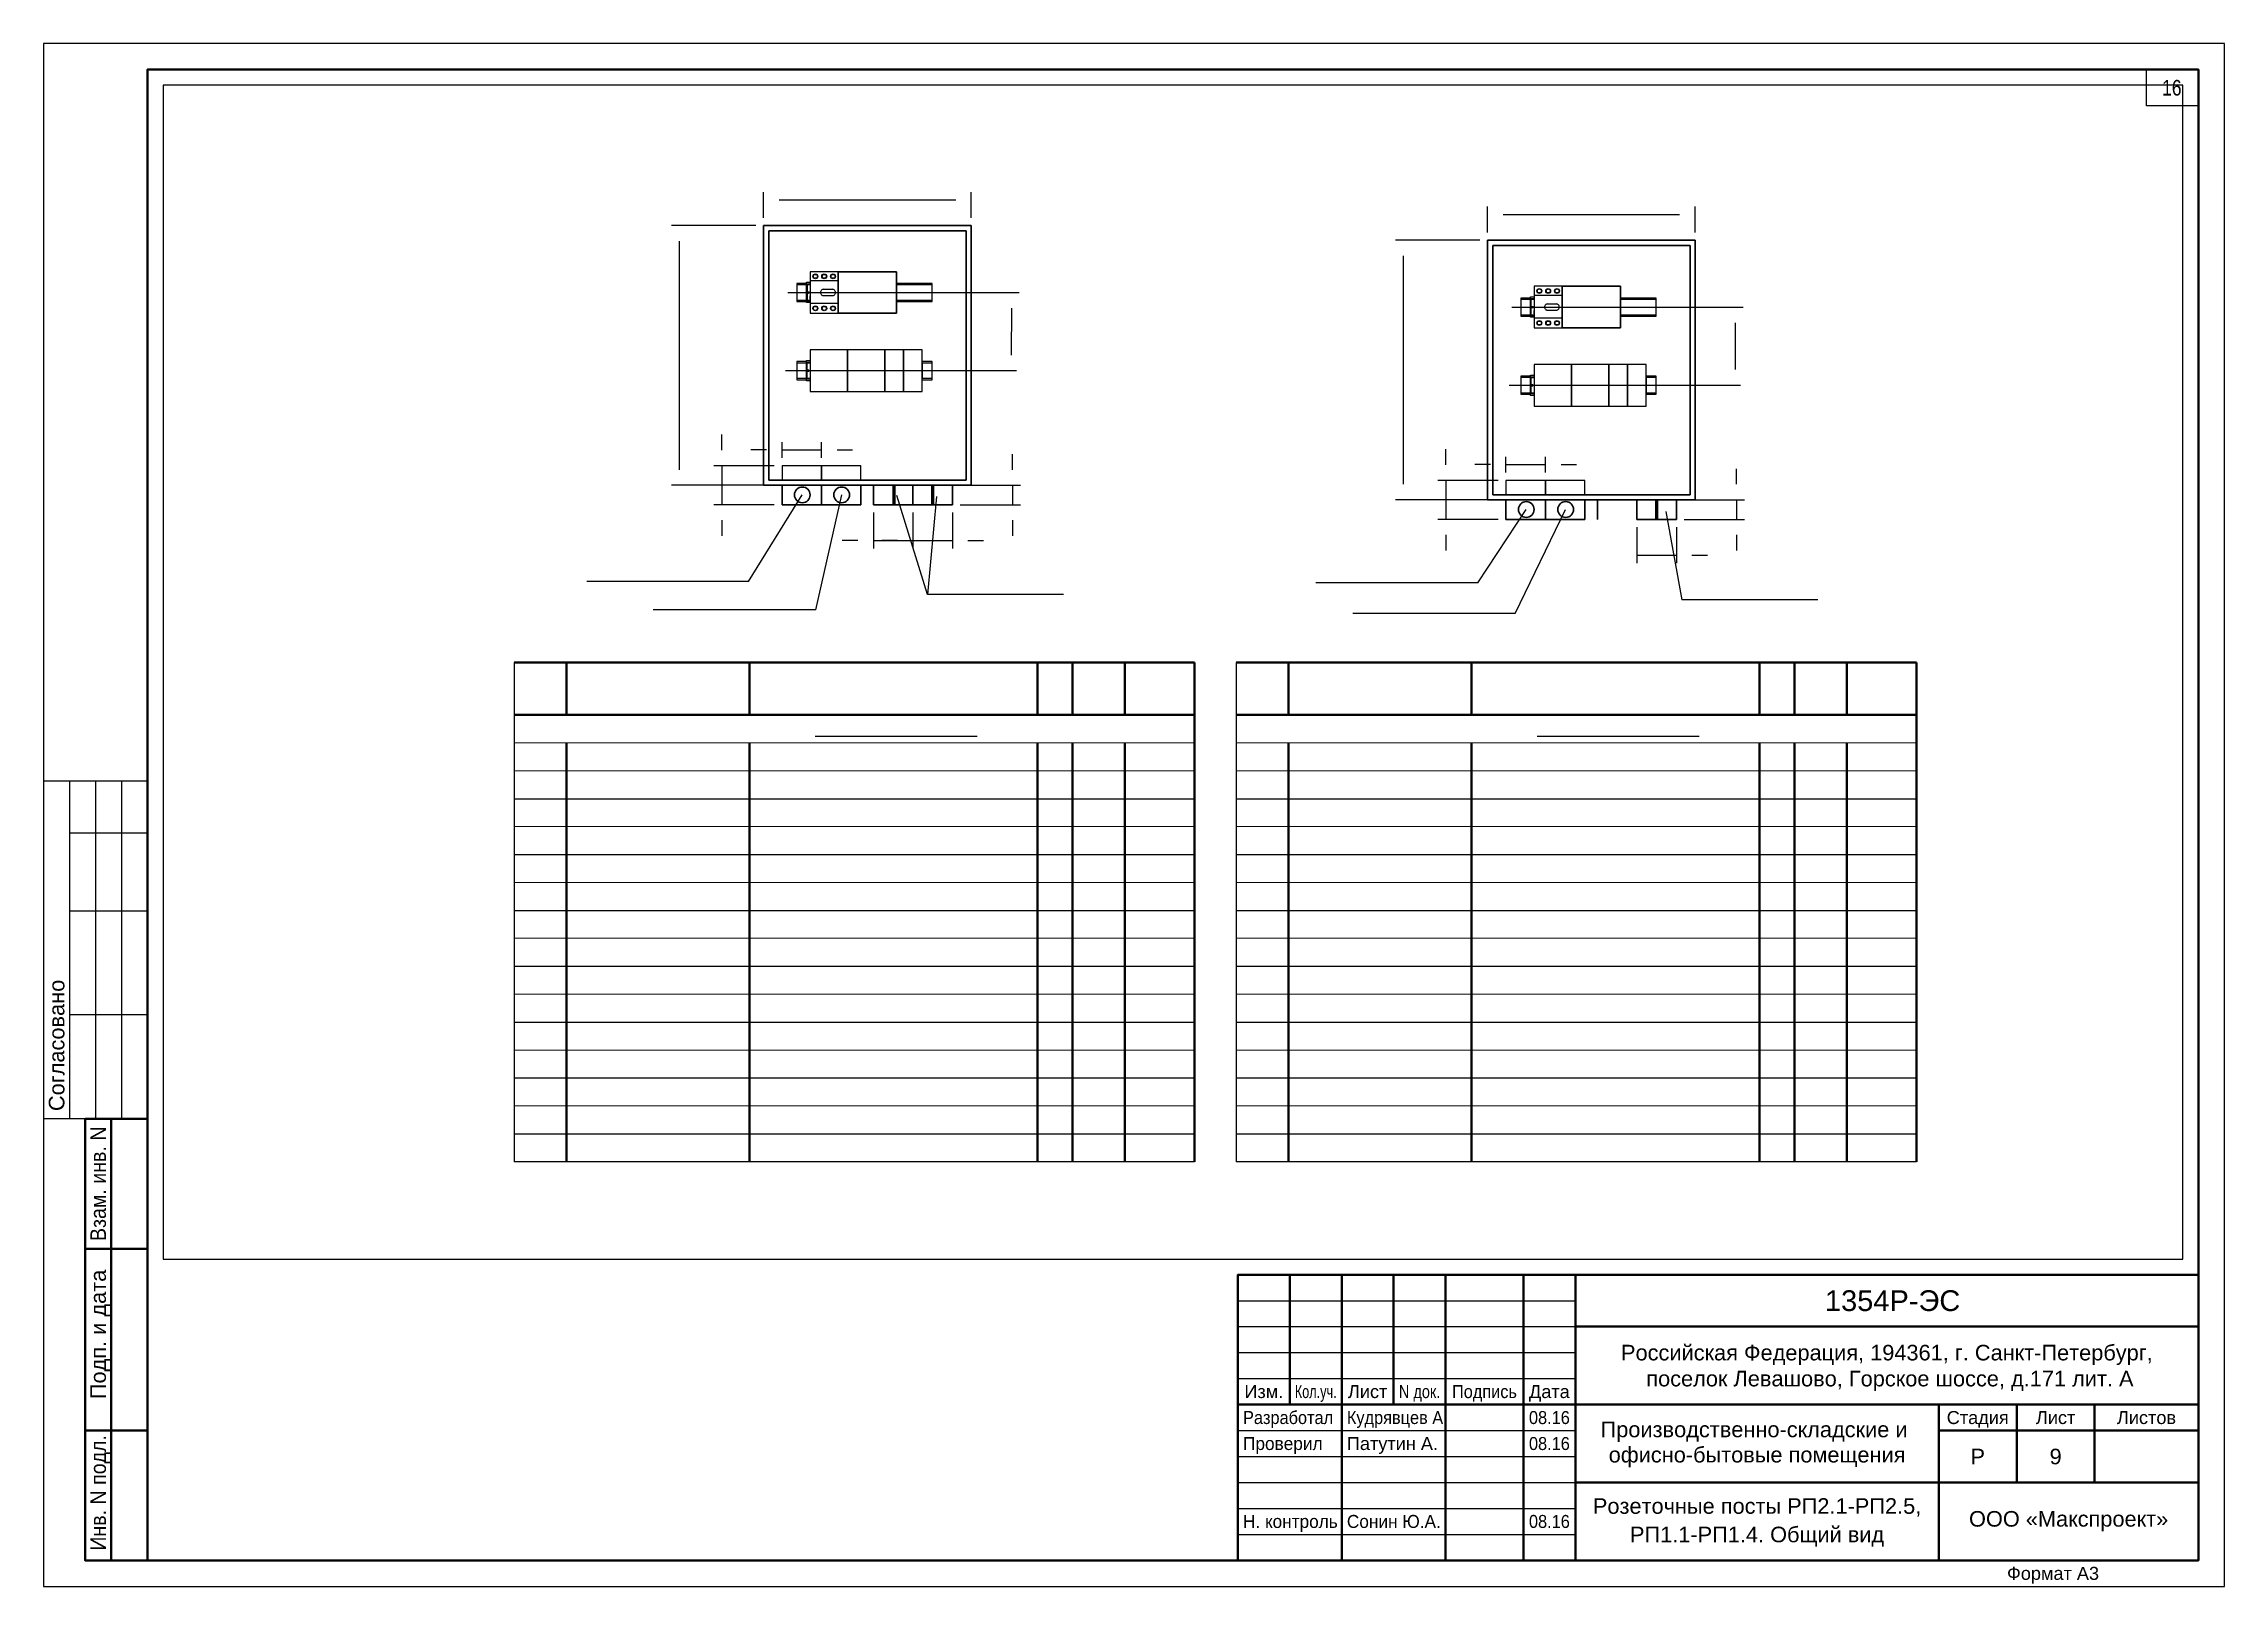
# Paper-space layout 'Стр16-РП1_РП2 сборки (2)' of a CAD drawing. Header units: millimetres. Extents: x 0 to 420, y 0 to 297.
# The model-space entities are those that its viewports show. They can reach past a viewport. Long polylines and large blocks are cut down to what shows.
import ezdxf
from ezdxf.enums import TextEntityAlignment as Align

# ---------------------------------------------------------------- set-up
doc = ezdxf.new("R2010")
doc.units = ezdxf.units.MM
doc.linetypes.add('CENTER', pattern=[2, 1.25, -0.25, 0.25, -0.25])
doc.layers.add('$TEXT', color=250, linetype='Continuous')
doc.layers.add('$ФОРМАТКА', color=7, linetype='Continuous')
doc.layers.add('$Видовой Экран', color=41, linetype='Continuous', plot=False)
doc.layers.add('TONK', color=7, linetype='Continuous', lineweight=30)
doc.layers.add('Таbлица текст', color=251, linetype='Continuous', lineweight=15)
doc.styles.add('Arial', font='arial.ttf', dxfattribs={"height": 3.5})
doc.styles.add('GOST 2.304', font='CS_Gost2304.shx', dxfattribs={"oblique": 15})
doc.styles.add('Анно2.0', font='arial.ttf', dxfattribs={"height": 2})
doc.styles.add('АРИАЛ', font='arial.ttf', dxfattribs={"width": 0.9, "height": 2.7})

psp = doc.layouts.new('Стр16-РП1_РП2 сборки (2)')

# ---------------------------------------------------------------- texts
at = {"layer": '$TEXT', "style": 'Arial', "width": 0.8}
psp.add_text('16', height=3, dxfattribs=at).set_placement((409.88, 288.51), align=Align.MIDDLE_CENTER)
at = {"layer": '$TEXT', "style": 'Arial'}
for s, p in [('Российская Федерация, 194361, г. Санкт-Петербург,', (355, 45)), (' поселок Левашово, Горское шоссе, д.171 лит. А', (355, 40)), ('Производственно-складские и ', (330, 30.21)), ('офисно-бытовые помещения', (330, 25.35))]:
    psp.add_text(s, height=3, dxfattribs=at).set_placement(p, align=Align.MIDDLE_CENTER)
at = {"layer": '$TEXT', "ltscale": 5, "style": 'Arial'}
for s, p in [('Розеточные посты РП2.1-РП2.5,', (330, 15.47)), ('РП1.1-РП1.4. Общий вид', (330, 9.99))]:
    psp.add_text(s, height=3, dxfattribs=at).set_placement(p, align=Align.MIDDLE_CENTER)
at = {"layer": '$ФОРМАТКА', "style": 'Arial'}
psp.add_text('Согласовано', height=3, rotation=90, dxfattribs=at).set_placement((2.5, 91.5), align=Align.MIDDLE_LEFT)
at = {"layer": '$ФОРМАТКА', "style": 'Arial', "width": 0.9}
for s, p in [('Взам. инв. N', (10.5, 77.5)), ('Инв. N подл.', (10.5, 18))]:
    psp.add_text(s, height=3, rotation=90, dxfattribs=at).set_placement(p, align=Align.MIDDLE_CENTER)
at = {"layer": '$ФОРМАТКА', "style": 'Arial'}
psp.add_text('Подп. и дата', height=3, rotation=90, dxfattribs=at).set_placement((10.5, 48.5), align=Align.MIDDLE_CENTER)
for s, height, p in [('1354Р-ЭС', 4, (356.1, 55)), ('Изм.', 2.5, (235, 37.5)), ('Лист', 2.5, (255, 37.5)), ('Дата', 2.5, (290, 37.5)), ('Стадия', 2.5, (372.5, 32.5)), ('Лист', 2.5, (387.5, 32.5)), ('Листов', 2.5, (405, 32.5)), ('Р', 3, (372.5, 25)), ('9', 3, (387.5, 25)), ('ООО «Макспроект»', 3, (390, 13)), ('Формат А3', 2.5, (387, 2.5))]:
    psp.add_text(s, height=height, dxfattribs=at).set_placement(p, align=Align.MIDDLE_CENTER)
for s, width, p in [('Кол.уч.', 0.7, (245, 37.5)), ('N док.', 0.8, (265, 37.5)), ('Подпись', 0.9, (277.5, 37.5)), ('08.16', 0.9, (290, 32.5)), ('08.16', 0.9, (290, 27.5)), ('08.16', 0.9, (290, 12.5))]:
    psp.add_text(s, height=2.5, dxfattribs=dict(at, width=width)).set_placement(p, align=Align.MIDDLE_CENTER)
at = {"layer": '$ФОРМАТКА', "ltscale": 5, "style": 'Arial'}
for s, width, p in [('Разработал', 0.9, (231, 32.5)), ('Кудрявцев А.', 0.9, (251, 32.5)), ('Проверил', 0.95, (231, 27.5)), ('Н. контроль', 0.95, (231, 12.5)), ('Сонин Ю.А.', 0.95, (251, 12.5))]:
    psp.add_text(s, height=2.5, dxfattribs=dict(at, width=width)).set_placement(p, align=Align.MIDDLE_LEFT)
psp.add_text('Патутин А.', height=2.5, dxfattribs=at).set_placement((251, 27.5), align=Align.MIDDLE_LEFT)

msp = doc.modelspace()

# ---------------------------------------------------------------- texts
at = {"color": 7, "lineweight": 25, "style": 'GOST 2.304', "oblique": 15}
for s, p in [('Разъем (ССИ-415) 16А', (363182.8, -310170.8)), ('Разъем (ССИ-415) 16А', (377227.6, -310197.1)), ('Разъем (ССИ-425) 32А', (364477, -310715.9)), ('Разъем (ССИ-425) 32А', (377950.5, -310789.2))]:
    msp.add_text(s, height=201.6, dxfattribs=at).set_placement(p, align=Align.RIGHT)
for s, p in [('Розетка  2п+E, 16А', (366860.5, -310450)), ('Розетка  2п+E, 16А', (381387.2, -310555.5)), ('cкрышкой', (366860.5, -310878.6)), ('cкрышкой', (381387.2, -310984.2)), ('РП тип 2', (366403.1, -311477.2)), ('РП тип 1', (379940.8, -311477.2))]:
    msp.add_text(s, height=201.6, dxfattribs=at).set_placement(p)
for s, p in [('Поз.', (359362.5, -312471.3)), ('Обозначение', (361882.5, -312471.3)), ('Наименование', (366082.5, -312471.3)), ('Кол.', (369274.5, -312437.7)), ('Масса', (370114.5, -312303.3)), ('Приме-', (371290.5, -312303.3)), ('Поз.', (373266.1, -312471.3)), ('Обозначение', (375786.1, -312471.3)), ('Наименование', (379986.1, -312471.3)), ('Кол.', (383178.1, -312437.7)), ('Масса', (384018.1, -312303.3)), ('Приме-', (385194.1, -312303.3)), ('ед,кг', (370114.5, -312639.3)), ('чание', (371290.5, -312639.3)), ('ед,кг', (384018.1, -312639.3)), ('чание', (385194.1, -312639.3))]:
    msp.add_text(s, height=201.6, dxfattribs=at).set_placement(p, align=Align.CENTER)
for s, p in [('%%uЩит внешних нагрузок (ЩВН):', (366226.3, -313143.3)), ('%%uЩит внешних нагрузок (ЩВН):', (380129.9, -313143.3)), ('ЩМП-2-0 74У2', (361578.6, -313680.9)), ('1', (369274.5, -313680.9)), ('7.4', (370114.5, -313680.9)), ('шт.', (371290.5, -313680.9)), ('ЩМП-2-0 74 У2', (375482.2, -313680.9)), ('1', (383178.1, -313680.9)), ('7.4', (384018.1, -313680.9)), ('шт.', (385194.1, -313680.9)), ('ABB OT40 E3', (361578.6, -314218.5)), ('1', (369274.5, -314218.5)), ('0.375', (370114.5, -314218.5)), ('ABB OT40 E3', (375482.2, -314218.5)), ('1', (383178.1, -314218.5)), ('0.375', (384018.1, -314218.5)), ('шт.', (371290.5, -314218.5)), ('шт.', (385194.1, -314218.5)), ('1', (369274.5, -315293.7)), ('0.125', (370114.5, -315293.7)), ('шт.', (371290.5, -315293.7)), ('ABB DS204 C-32/0.03', (375482.2, -315293.7)), ('1', (383178.1, -315293.7)), ('0.125', (384018.1, -315293.7)), ('шт.', (385194.1, -315293.7)), ('ABB DS204 C-16/0.03', (361578.6, -316368.9)), ('1', (369274.5, -316368.9)), ('0.225', (370114.5, -316368.9)), ('шт.', (371290.5, -316368.9)), ('ABB DS204 C-16/0.03', (375482.2, -316368.9)), ('1', (383178.1, -316368.9)), ('0.225', (384018.1, -316368.9)), ('шт.', (385194.1, -316368.9)), ('ABB DS202 C-16/0.03', (361578.6, -317444.1)), ('2', (369274.5, -317444.1)), ('0.225', (370114.5, -317444.1)), ('шт.', (371290.5, -317444.1)), ('ABB DS202 C-16/0.03', (375482.2, -317444.1)), ('1', (383178.1, -317444.1)), ('0.225', (384018.1, -317444.1)), ('шт.', (385194.1, -317444.1)), ('ABB ', (361578.6, -318519.3)), ('2', (369274.5, -318519.3)), ('0.190', (370114.5, -318519.3)), ('шт.', (371290.5, -318519.3)), ('ABB ', (375482.2, -318519.3)), ('1', (383178.1, -318519.3)), ('0.190', (384018.1, -318519.3)), ('шт.', (385194.1, -318519.3)), ('CCИ-415', (361578.6, -319594.5)), ('1', (369274.5, -319594.5)), ('0.340', (370114.5, -319594.5)), ('шт.', (371290.5, -319594.5)), ('CCИ-415', (375482.2, -319594.5)), ('1', (383178.1, -319594.5)), ('0.340', (384018.1, -319594.5)), ('шт.', (385194.1, -319594.5)), ('CCИ-425', (361578.6, -320669.7)), ('1', (369274.5, -320669.7)), ('1.050', (370114.5, -320669.7)), ('шт.', (371290.5, -320669.7)), ('CCИ-425', (375482.2, -320669.7)), ('1', (383178.1, -320669.7)), ('1.050', (384018.1, -320669.7)), ('шт.', (385194.1, -320669.7))]:
    msp.add_text(s, height=201.6, dxfattribs=at).set_placement(p, align=Align.MIDDLE_CENTER)
for s, p in [('Щит навесной IP 54 (500х400х220)', (363661, -313680.9)), ('Щит навесной IP 54 (500х400х220)', (377564.6, -313680.9)), ('Рубильник, 40А,', (363661, -314218.5)), ('Рубильник, 40А,', (377564.6, -314218.5)), ('3полюсный', (363661, -314756.1)), ('3полюсный', (377564.6, -314756.1)), ('Выключатель диференциального тока,', (363661, -315293.7)), ('Выключатель диференциального тока,', (377564.6, -315293.7)), ('Iн=32А, Iд=30мА, 4п, тип А', (363661, -315831.3)), ('Iн=32А, Iд=30мА, 4п, тип А', (377564.6, -315831.3)), ('Выключатель диференциального тока,', (363661, -316368.9)), ('Выключатель диференциального тока,', (377564.6, -316368.9)), ('Iн=16А, Iд=30мА, 4п, тип А', (363661, -316906.5)), ('Iн=16А, Iд=30мА, 4п, тип А', (377564.6, -316906.5)), ('Выключатель диференциального тока,', (363661, -317444.1)), ('Выключатель диференциального тока,', (377564.6, -317444.1)), ('Iн=16А, Iд=30мА, 2п, тип А', (363661, -317981.7)), ('Iн=16А, Iд=30мА, 2п, тип А', (377564.6, -317981.7)), ('Розетка с заземлением ', (363661, -318519.3)), ('Розетка с заземлением ', (377564.6, -318519.3)), ('со шторками IP44 Белый', (363661, -319056.9)), ('со шторками IP44 Белый', (377564.6, -319056.9)), ('Разъем силовой трехфазный, красный,', (363661, -319594.5)), ('Разъем силовой трехфазный, красный,', (377564.6, -319594.5)), ('3P+N+РE, IP44, 16А', (363661, -320132.1)), ('3P+N+РE, IP44, 16А', (377564.6, -320132.1)), ('Разъем силовой трехфазный, красный,', (363661, -320669.7)), ('Разъем силовой трехфазный, красный,', (377564.6, -320669.7)), ('3P+N+РE, IP44, 32А', (363661, -321207.3)), ('3P+N+РE, IP44, 32А', (377564.6, -321207.3))]:
    msp.add_text(s, height=201.6, dxfattribs=at).set_placement(p, align=Align.MIDDLE_LEFT)
at = {"color": 7, "lineweight": 25, "style": 'АРИАЛ', "width": 0.9}
msp.add_text('ABB DS204 C-32/0.03', height=2.7, dxfattribs=at).set_placement((361578.6, -315293.7), align=Align.MIDDLE_CENTER)
at = {"color": 7, "lineweight": 25, "char_height": 201.6, "attachment_point": 5, "style": 'GOST 2.304'}
for s, insert in [('400', (365660.8, -302708.6)), ('400', (379603.7, -302989.9)), ('76', (364395.6, -307523.2)), ('76', (378338.5, -307804.5)), ('75', (362557.1, -309320.1)), ('76', (366156.8, -309269.8)), ('76', (367784.5, -309301.6)), ('75', (376500, -309601.4)), ('76', (381695.9, -309586.7))]:
    msp.add_mtext(s, dxfattribs=dict(at, insert=insert))
at = {"color": 7, "lineweight": 25, "char_height": 201.6, "attachment_point": 5, "rotation": 90, "style": 'GOST 2.304'}
for s, insert in [('150', (368254, -305495.1)), ('500', (361859, -305953.3)), ('150', (382197, -305776.4)), ('500', (375801.9, -306234.6)), ('38', (368223.9, -307989.2)), ('38', (382166.8, -308270.5))]:
    msp.add_mtext(s, dxfattribs=dict(at, insert=insert))
at = {"color": 7, "lineweight": 25, "style": 'GOST 2.304', "oblique": 15}
for p in [(365185.3, -311477.2), (378723, -311477.2)]:
    msp.add_attdef('СПЕЦИФИКАЦИЯ', text='СПЕЦИФИКАЦИЯ РП тип 2', height=201.6, dxfattribs=at).set_placement(p, align=Align.CENTER)
at = {"layer": 'TONK', "color": 7, "lineweight": 20, "style": 'Анно2.0'}
for s, p in [('Внешний вид щита РП2.1-2.5 (дверь не показана)', (365077.6, -301655.6)), ('РП тип 2', (365077.6, -302323.2)), ('РП тип 1', (378986.8, -302504.7))]:
    msp.add_text(s, height=300, dxfattribs=at).set_placement(p, align=Align.CENTER)
msp.add_text('Внешний вид щита РП1.1-1.4 (дверь не показана)', height=300, dxfattribs=at).set_placement((374198.5, -301837.1))

# ---------------------------------------------------------------- linework, layer by layer
at = {"layer": '$TEXT', "color": 7}
for points in [[(358858.5, -311866.5), (358858.5, -321476.1)], [(372762.1, -311866.5), (372762.1, -321476.1)], [(371962.5, -321476.1), (358858.5, -321476.1)], [(385866.1, -321476.1), (372762.1, -321476.1)]]:
    msp.add_lwpolyline(points, dxfattribs=at)
at = {"color": 7, "ltscale": 2}
for p, q in [((363660.8, -303303.3), (363660.8, -302808.6)), ((367660.8, -303303.3), (367660.8, -302808.6)), ((363960.8, -302958.6), (367360.8, -302958.6)), ((377603.7, -303584.6), (377603.7, -303089.9)), ((377903.7, -303239.9), (381303.7, -303239.9)), ((381603.7, -303584.6), (381603.7, -303089.9)), ((363510.8, -303453.3), (361887.2, -303453.3)), ((362037.2, -303753.3), (362037.2, -308153.3)), ((377453.7, -303734.6), (375830.1, -303734.6)), ((375980.1, -304034.6), (375980.1, -308434.6)), ((365098.8, -304342), (364558.8, -304342)), ((364558.8, -304342), (364558.8, -305142)), ((365098.8, -305142), (365098.8, -304342)), ((364490.4, -304567), (364301.4, -304567)), ((364301.4, -304567), (364301.4, -304917)), ((364490.4, -304595.8), (364301.4, -304595.8)), ((364301.4, -304595.8), (364301.4, -304888.2)), ((364301.4, -304888.2), (364490.4, -304888.2)), ((364301.4, -304917), (364490.4, -304917)), ((364490.4, -304937.8), (364490.4, -304546.3)), ((364490.4, -304546.3), (364558.8, -304546.3)), ((364490.4, -304577.3), (364558.8, -304577.3)), ((364490.4, -304596.9), (364490.4, -304577.3)), ((364558.8, -304587.1), (364490.4, -304587.1)), ((364490.4, -304888.2), (364490.4, -304595.8)), ((364503.8, -304596.9), (364490.4, -304596.9)), ((364490.4, -304596.9), (364490.4, -304889.3)), ((364558.8, -304596.9), (364490.4, -304596.9)), ((364490.4, -304889.3), (364503.8, -304889.3)), ((364490.4, -304889.3), (364558.8, -304889.3)), ((364490.4, -304908.9), (364490.4, -304889.3)), ((364558.8, -304899.1), (364490.4, -304899.1)), ((364558.8, -304908.9), (364490.4, -304908.9)), ((364497.1, -304889.3), (364497.1, -304596.9)), ((364503.8, -304889.3), (364503.8, -304596.9)), ((364520.3, -304757.5), (364524.6, -304726.9)), ((364525.1, -304758.7), (364529.4, -304728)), ((364558.8, -304512.4), (365098.8, -304512.4)), ((364558.8, -304556), (364558.8, -304538.6)), ((364558.8, -304546.3), (364558.8, -304937.8)), ((364558.8, -304577.3), (364558.8, -304596.9)), ((364558.8, -304869.1), (364558.8, -304808.8)), ((364558.8, -304849.1), (364558.8, -304815.5)), ((364558.8, -304889.3), (364558.8, -304908.9)), ((365098.8, -304808.8), (365098.8, -304869.1)), ((366905.4, -304567), (366222.6, -304567)), ((366905.4, -304595.8), (366222.6, -304595.8)), ((366222.6, -304888.2), (366905.4, -304888.2)), ((366222.6, -304917), (366905.4, -304917)), ((366905.4, -304917), (366905.4, -304567)), ((366905.4, -304888.2), (366905.4, -304595.8)), ((378433.3, -304848.3), (378244.4, -304848.3)), ((378244.4, -304848.3), (378244.4, -305198.3)), ((378433.3, -304877.1), (378244.4, -304877.1)), ((378244.4, -304877.1), (378244.4, -305169.5)), ((378433.3, -305219.1), (378433.3, -304827.6)), ((378433.3, -304827.6), (378501.7, -304827.6)), ((378433.3, -304858.6), (378501.7, -304858.6)), ((378433.3, -304878.2), (378433.3, -304858.6)), ((378501.7, -304868.4), (378433.3, -304868.4)), ((378433.3, -305169.5), (378433.3, -304877.1)), ((378446.7, -304878.2), (378433.3, -304878.2)), ((378433.3, -304878.2), (378433.3, -305170.6)), ((378501.7, -304878.2), (378433.3, -304878.2)), ((378440, -305170.6), (378440, -304878.2)), ((378446.7, -305170.6), (378446.7, -304878.2)), ((379041.7, -304623.3), (378501.7, -304623.3)), ((378501.7, -304623.3), (378501.7, -305423.3)), ((378501.7, -304793.7), (379041.7, -304793.7)), ((378501.7, -304837.3), (378501.7, -304819.9)), ((378501.7, -304827.6), (378501.7, -305219.1)), ((378501.7, -304858.6), (378501.7, -304878.2)), ((379041.7, -305423.3), (379041.7, -304623.3)), ((380848.3, -304848.3), (380165.5, -304848.3)), ((380848.3, -304877.1), (380165.5, -304877.1)), ((380848.3, -305198.3), (380848.3, -304848.3)), ((380848.3, -305169.5), (380848.3, -304877.1)), ((364558.8, -304937.8), (364490.4, -304937.8)), ((364558.8, -304950.4), (365098.8, -304950.4)), ((364558.8, -305142), (365098.8, -305142)), ((368432.6, -305042), (368431.7, -305946.5)), ((378244.4, -305169.5), (378433.3, -305169.5)), ((378244.4, -305198.3), (378433.3, -305198.3)), ((378433.3, -305170.6), (378446.7, -305170.6)), ((378433.3, -305170.6), (378501.7, -305170.6)), ((378433.3, -305190.2), (378433.3, -305170.6)), ((378501.7, -305180.4), (378433.3, -305180.4)), ((378501.7, -305190.2), (378433.3, -305190.2)), ((378501.7, -305219.1), (378433.3, -305219.1)), ((378463.2, -305038.8), (378467.5, -305008.2)), ((378468, -305040), (378472.4, -305009.3)), ((378501.7, -305150.4), (378501.7, -305090.1)), ((378501.7, -305130.4), (378501.7, -305096.8)), ((378501.7, -305170.6), (378501.7, -305190.2)), ((378501.7, -305231.7), (379041.7, -305231.7)), ((379041.7, -305090.1), (379041.7, -305150.4)), ((380165.5, -305169.5), (380848.3, -305169.5)), ((380165.5, -305198.3), (380848.3, -305198.3)), ((382375.5, -305323.3), (382374.6, -306227.8)), ((378501.7, -305423.3), (379041.7, -305423.3)), ((364488, -306071.5), (364299, -306071.5)), ((364299, -306071.5), (364299, -306421.5)), ((364488, -306100.3), (364299, -306100.3)), ((364299, -306100.3), (364299, -306392.6)), ((364488, -306442.2), (364488, -306050.7)), ((364488, -306050.7), (364556.4, -306050.7)), ((364488, -306081.7), (364556.4, -306081.7)), ((364488, -306101.3), (364488, -306081.7)), ((364556.4, -306091.5), (364488, -306091.5)), ((364488, -306392.6), (364488, -306100.3)), ((364501.4, -306101.3), (364488, -306101.3)), ((364488, -306101.3), (364488, -306393.7)), ((364556.4, -306101.3), (364488, -306101.3)), ((364494.7, -306393.7), (364494.7, -306101.3)), ((364501.4, -306393.7), (364501.4, -306101.3)), ((365276.4, -305846.5), (364556.4, -305846.5)), ((364556.4, -305846.5), (364556.4, -306646.5)), ((364556.4, -306050.7), (364556.4, -306442.2)), ((364556.4, -306081.7), (364556.4, -306101.3)), ((365276.4, -306646.5), (365276.4, -305846.5)), ((365996.4, -305846.5), (365276.4, -305846.5)), ((365276.4, -305846.5), (365276.4, -306646.5)), ((366356.4, -305846.5), (365996.4, -305846.5)), ((365996.4, -305846.5), (365996.4, -306646.5)), ((365996.4, -306646.5), (365996.4, -305846.5)), ((366356.4, -306646.5), (366356.4, -305846.5)), ((366716.4, -305846.5), (366356.4, -305846.5)), ((366356.4, -305846.5), (366356.4, -306646.5)), ((366716.4, -306646.5), (366716.4, -305846.5)), ((366905.4, -306071.5), (366716.4, -306071.5)), ((366905.4, -306100.3), (366716.4, -306100.3)), ((366716.4, -306100.3), (366716.4, -306392.6)), ((366905.4, -306421.5), (366905.4, -306071.5)), ((366905.4, -306392.6), (366905.4, -306100.3)), ((379219.3, -306127.8), (378499.3, -306127.8)), ((378499.3, -306127.8), (378499.3, -306927.8)), ((379219.3, -306927.8), (379219.3, -306127.8)), ((379939.3, -306127.8), (379219.3, -306127.8)), ((379219.3, -306127.8), (379219.3, -306927.8)), ((380299.3, -306127.8), (379939.3, -306127.8)), ((379939.3, -306127.8), (379939.3, -306927.8)), ((379939.3, -306927.8), (379939.3, -306127.8)), ((380299.3, -306927.8), (380299.3, -306127.8)), ((380659.3, -306127.8), (380299.3, -306127.8)), ((380299.3, -306127.8), (380299.3, -306927.8)), ((380659.3, -306927.8), (380659.3, -306127.8)), ((364299, -306392.6), (364488, -306392.6)), ((364299, -306421.5), (364488, -306421.5)), ((364488, -306393.7), (364501.4, -306393.7)), ((364488, -306393.7), (364556.4, -306393.7)), ((364488, -306413.3), (364488, -306393.7)), ((364556.4, -306403.5), (364488, -306403.5)), ((364556.4, -306413.3), (364488, -306413.3)), ((364556.4, -306442.2), (364488, -306442.2)), ((364517.9, -306262), (364522.2, -306231.3)), ((364522.7, -306263.2), (364527, -306232.5)), ((364556.4, -306393.7), (364556.4, -306413.3)), ((366716.4, -306392.6), (366905.4, -306392.6)), ((366716.4, -306421.5), (366905.4, -306421.5)), ((378430.9, -306352.8), (378242, -306352.8)), ((378242, -306352.8), (378242, -306702.8)), ((378430.9, -306381.6), (378242, -306381.6)), ((378242, -306381.6), (378242, -306673.9)), ((378430.9, -306723.5), (378430.9, -306332)), ((378430.9, -306332), (378499.3, -306332)), ((378430.9, -306363), (378499.3, -306363)), ((378430.9, -306382.6), (378430.9, -306363)), ((378499.3, -306372.8), (378430.9, -306372.8)), ((378430.9, -306673.9), (378430.9, -306381.6)), ((378444.3, -306382.6), (378430.9, -306382.6)), ((378430.9, -306382.6), (378430.9, -306675)), ((378499.3, -306382.6), (378430.9, -306382.6)), ((378437.6, -306675), (378437.6, -306382.6)), ((378444.3, -306675), (378444.3, -306382.6)), ((378460.8, -306543.3), (378465.1, -306512.6)), ((378465.6, -306544.5), (378470, -306513.8)), ((378499.3, -306332), (378499.3, -306723.5)), ((378499.3, -306363), (378499.3, -306382.6)), ((380848.3, -306352.8), (380659.3, -306352.8)), ((380848.3, -306381.6), (380659.3, -306381.6)), ((380659.3, -306381.6), (380659.3, -306673.9)), ((380848.3, -306702.8), (380848.3, -306352.8)), ((380848.3, -306673.9), (380848.3, -306381.6)), ((364556.4, -306646.5), (365276.4, -306646.5)), ((365276.4, -306646.5), (365996.4, -306646.5)), ((365996.4, -306646.5), (366356.4, -306646.5)), ((366356.4, -306646.5), (366716.4, -306646.5)), ((378242, -306673.9), (378430.9, -306673.9)), ((378242, -306702.8), (378430.9, -306702.8)), ((378430.9, -306675), (378444.3, -306675)), ((378430.9, -306675), (378499.3, -306675)), ((378430.9, -306694.6), (378430.9, -306675)), ((378499.3, -306684.8), (378430.9, -306684.8)), ((378499.3, -306694.6), (378430.9, -306694.6)), ((378499.3, -306723.5), (378430.9, -306723.5)), ((378499.3, -306675), (378499.3, -306694.6)), ((378499.3, -306927.8), (379219.3, -306927.8)), ((379219.3, -306927.8), (379939.3, -306927.8)), ((379939.3, -306927.8), (380299.3, -306927.8)), ((380299.3, -306927.8), (380659.3, -306927.8)), ((380659.3, -306673.9), (380848.3, -306673.9)), ((380659.3, -306702.8), (380848.3, -306702.8)), ((362854.8, -307778.3), (362854.8, -307478.3)), ((363715.6, -307773.2), (363415.6, -307773.2)), ((364015.6, -307928.3), (364015.6, -307623.2)), ((364015.6, -307773.2), (364775.6, -307773.2)), ((364775.6, -307928.3), (364775.6, -307623.2)), ((365075.6, -307773.2), (365375.6, -307773.2)), ((368456.9, -308153.3), (368456.9, -307853.3)), ((376797.7, -308059.6), (376797.7, -307759.6)), ((363865.6, -308078.3), (362704.8, -308078.3)), ((362854.8, -308078.3), (362854.8, -308828.3)), ((364775.6, -308078.3), (364015.6, -308078.3)), ((364015.6, -308078.3), (364015.6, -308353.3)), ((364775.6, -308353.3), (364775.6, -308078.3)), ((365535.6, -308078.3), (364775.6, -308078.3)), ((364775.6, -308078.3), (364775.6, -308353.3)), ((365535.6, -308353.3), (365535.6, -308078.3)), ((377658.5, -308054.5), (377358.5, -308054.5)), ((377958.5, -308209.6), (377958.5, -307904.5)), ((377958.5, -308054.5), (378718.5, -308054.5)), ((378718.5, -308209.6), (378718.5, -307904.5)), ((379018.5, -308054.5), (379318.5, -308054.5)), ((382399.8, -308434.6), (382399.8, -308134.6)), ((363660.8, -308453.3), (361887.2, -308453.3)), ((366156.8, -308453.3), (366187.4, -308453.3)), ((367296.8, -308453.3), (366536.8, -308453.3)), ((366901.5, -308453.3), (366932.1, -308453.3)), ((367446.8, -308453.3), (368606.9, -308453.3)), ((368456.9, -308453.3), (368456.9, -308828.3)), ((377808.5, -308359.6), (376647.7, -308359.6)), ((376797.7, -308359.6), (376797.7, -309109.6)), ((378718.5, -308359.6), (377958.5, -308359.6)), ((377958.5, -308359.6), (377958.5, -308634.6)), ((378718.5, -308634.6), (378718.5, -308359.6)), ((379478.5, -308359.6), (378718.5, -308359.6)), ((378718.5, -308359.6), (378718.5, -308634.6)), ((379478.5, -308634.6), (379478.5, -308359.6)), ((363865.6, -308828.3), (362704.8, -308828.3)), ((365776.8, -308978.3), (365776.8, -309669.8)), ((366187.4, -308828.3), (366156.8, -308828.3)), ((366536.8, -308978.3), (366536.8, -309669.8)), ((366536.8, -308978.3), (366536.8, -309669.8)), ((366932.1, -308828.3), (366901.5, -308828.3)), ((367296.8, -308978.3), (367296.8, -309669.8)), ((367446.8, -308828.3), (368606.9, -308828.3)), ((377603.7, -308734.6), (375830.1, -308734.6)), ((377808.5, -309109.6), (376647.7, -309109.6)), ((380099.8, -308734.6), (380130.4, -308734.6)), ((381239.8, -308734.6), (380479.8, -308734.6)), ((380844.4, -308734.6), (380875.1, -308734.6)), ((380875.1, -309109.6), (380844.4, -309109.6)), ((381389.8, -308734.6), (382549.8, -308734.6)), ((381389.8, -309109.6), (382549.8, -309109.6)), ((382399.8, -308734.6), (382399.8, -309109.6)), ((362854.8, -309128.3), (362854.8, -309428.3)), ((365476.8, -309519.8), (365176.8, -309519.8)), ((365776.8, -309519.8), (366536.8, -309519.8)), ((366236.8, -309519.8), (365936.8, -309519.8)), ((366536.8, -309519.8), (367296.8, -309519.8)), ((366836.8, -309519.8), (367136.8, -309519.8)), ((367596.8, -309519.8), (367896.8, -309519.8)), ((368456.9, -309128.3), (368456.9, -309428.3)), ((376797.7, -309409.6), (376797.7, -309709.6)), ((380479.8, -309259.6), (380479.8, -309951.1)), ((380479.8, -309259.6), (380479.8, -309951.1)), ((381239.8, -309259.6), (381239.8, -309951.1)), ((382399.8, -309409.6), (382399.8, -309709.6)), ((380479.8, -309801.1), (381239.8, -309801.1)), ((380779.8, -309801.1), (381079.8, -309801.1)), ((381539.8, -309801.1), (381839.8, -309801.1))]:
    msp.add_line(p, q, dxfattribs=at)
at = {"color": 7, "lineweight": 35, "ltscale": 2}
for p, q in [((367660.8, -303453.3), (363660.8, -303453.3)), ((363660.8, -303453.3), (363660.8, -308453.3)), ((367560.8, -303553.3), (363760.8, -303553.3)), ((363760.8, -303553.3), (363760.8, -308353.3)), ((367560.8, -308353.3), (367560.8, -303553.3)), ((367660.8, -308453.3), (367660.8, -303453.3)), ((381603.7, -303734.6), (377603.7, -303734.6)), ((377603.7, -303734.6), (377603.7, -308734.6)), ((381503.7, -303834.6), (377703.7, -303834.6)), ((377703.7, -303834.6), (377703.7, -308634.6)), ((381503.7, -308634.6), (381503.7, -303834.6)), ((381603.7, -308734.6), (381603.7, -303734.6)), ((366222.6, -304342), (365098.8, -304342)), ((365098.8, -304342), (365098.8, -305142)), ((366222.6, -305142), (366222.6, -304342)), ((380165.5, -304623.3), (379041.7, -304623.3)), ((379041.7, -304623.3), (379041.7, -305423.3)), ((380165.5, -305423.3), (380165.5, -304623.3)), ((365098.8, -305142), (366222.6, -305142)), ((379041.7, -305423.3), (380165.5, -305423.3)), ((363660.8, -308453.3), (367660.8, -308453.3)), ((363760.8, -308353.3), (367560.8, -308353.3)), ((364015.6, -308466.5), (364015.6, -308828.3)), ((364775.6, -308828.3), (364775.6, -308453.3)), ((364775.6, -308464.8), (364775.6, -308828.3)), ((365535.6, -308828.3), (365535.6, -308453.3)), ((366536.8, -308453.3), (365776.8, -308453.3)), ((365776.8, -308453.3), (365776.8, -308828.3)), ((366156.8, -308828.3), (366156.8, -308453.3)), ((366187.4, -308453.3), (366187.4, -308828.3)), ((366536.8, -308828.3), (366536.8, -308453.3)), ((366536.8, -308453.3), (366536.8, -308828.3)), ((366901.5, -308828.3), (366901.5, -308453.3)), ((366932.1, -308453.3), (366932.1, -308828.3)), ((367296.8, -308828.3), (367296.8, -308453.3)), ((377703.7, -308634.6), (381503.7, -308634.6)), ((364015.6, -308828.3), (364775.6, -308828.3)), ((364775.6, -308828.3), (365535.6, -308828.3)), ((365776.8, -308828.3), (366536.8, -308828.3)), ((366536.8, -308828.3), (367296.8, -308828.3)), ((377603.7, -308734.6), (381603.7, -308734.6)), ((377958.5, -308747.8), (377958.5, -309109.6)), ((377958.5, -309109.6), (378718.5, -309109.6)), ((378718.5, -309109.6), (378718.5, -308734.6)), ((378718.5, -308746.1), (378718.5, -309109.6)), ((378718.5, -309109.6), (379478.5, -309109.6)), ((379478.5, -309109.6), (379478.5, -308734.6)), ((380479.8, -308734.6), (379719.8, -308734.6)), ((379719.8, -308734.6), (379719.8, -309109.6)), ((380479.8, -309109.6), (380479.8, -308734.6)), ((380479.8, -308734.6), (380479.8, -309109.6)), ((380479.8, -309109.6), (381239.8, -309109.6)), ((380844.4, -309109.6), (380844.4, -308734.6)), ((380875.1, -308734.6), (380875.1, -309109.6)), ((381239.8, -309109.6), (381239.8, -308734.6))]:
    msp.add_line(p, q, dxfattribs=at)
at = {"color": 7, "linetype": 'CENTER', "ltscale": 200}
for p, q in [((364129.6, -304742), (367397.1, -304742)), ((378072.5, -305023.3), (381340.1, -305023.3)), ((364080.3, -306246.5), (367347.9, -306246.5)), ((378023.2, -306527.8), (381290.8, -306527.8))]:
    msp.add_line(p, q, dxfattribs=at)
at = {"color": 7}
for p, q in [((364818.1, -304681.3), (364983.2, -304681.3)), ((364818.1, -304802.7), (364983.2, -304802.7)), ((378761, -304962.6), (378926.1, -304962.6)), ((378761, -305084), (378926.1, -305084)), ((363370.5, -310306), (364406.5, -308638.6)), ((364664.7, -310851.1), (365165, -308638.6)), ((366819.1, -310555.1), (366224.7, -308651.6)), ((366987.9, -308669.3), (366819.1, -310555.1)), ((377415.3, -310332.3), (378349.4, -308919.9)), ((378138.2, -310924.4), (379108, -308919.9)), ((381037.9, -308959), (381345.8, -310660.7)), ((363370.5, -310306), (360253.9, -310306)), ((377415.3, -310332.3), (374298.7, -310332.3)), ((369436.7, -310555.1), (366819.1, -310555.1)), ((383963.4, -310660.7), (381345.8, -310660.7)), ((364664.7, -310851.1), (361536.2, -310851.1)), ((378138.2, -310924.4), (375009.7, -310924.4)), ((358858.5, -314487.3), (359866.5, -314487.3)), ((359866.5, -314487.3), (363898.5, -314487.3)), ((363898.5, -314487.3), (368938.5, -314487.3)), ((368938.5, -314487.3), (369610.5, -314487.3)), ((369610.5, -314487.3), (370618.5, -314487.3)), ((370618.5, -314487.3), (371962.5, -314487.3)), ((372762.1, -314487.3), (373770.1, -314487.3)), ((373770.1, -314487.3), (377802.1, -314487.3)), ((377802.1, -314487.3), (382842.1, -314487.3)), ((382842.1, -314487.3), (383514.1, -314487.3)), ((383514.1, -314487.3), (384522.1, -314487.3)), ((384522.1, -314487.3), (385866.1, -314487.3)), ((358858.5, -315562.5), (359866.5, -315562.5)), ((359866.5, -315562.5), (363898.5, -315562.5)), ((359866.5, -315562.5), (363898.5, -315562.5)), ((363898.5, -315562.5), (368938.5, -315562.5)), ((363898.5, -315562.5), (368938.5, -315562.5)), ((368938.5, -315562.5), (369610.5, -315562.5)), ((368938.5, -315562.5), (369610.5, -315562.5)), ((369610.5, -315562.5), (370618.5, -315562.5)), ((369610.5, -315562.5), (370618.5, -315562.5)), ((370618.5, -315562.5), (371962.5, -315562.5)), ((370618.5, -315562.5), (371962.5, -315562.5)), ((372762.1, -315562.5), (373770.1, -315562.5)), ((373770.1, -315562.5), (377802.1, -315562.5)), ((373770.1, -315562.5), (377802.1, -315562.5)), ((377802.1, -315562.5), (382842.1, -315562.5)), ((377802.1, -315562.5), (382842.1, -315562.5)), ((382842.1, -315562.5), (383514.1, -315562.5)), ((382842.1, -315562.5), (383514.1, -315562.5)), ((383514.1, -315562.5), (384522.1, -315562.5)), ((383514.1, -315562.5), (384522.1, -315562.5)), ((384522.1, -315562.5), (385866.1, -315562.5)), ((384522.1, -315562.5), (385866.1, -315562.5)), ((358858.5, -316637.7), (359866.5, -316637.7)), ((359866.5, -316637.7), (363898.5, -316637.7)), ((363898.5, -316637.7), (368938.5, -316637.7)), ((368938.5, -316637.7), (369610.5, -316637.7)), ((369610.5, -316637.7), (370618.5, -316637.7)), ((370618.5, -316637.7), (371962.5, -316637.7)), ((372762.1, -316637.7), (373770.1, -316637.7)), ((373770.1, -316637.7), (377802.1, -316637.7)), ((377802.1, -316637.7), (382842.1, -316637.7)), ((382842.1, -316637.7), (383514.1, -316637.7)), ((383514.1, -316637.7), (384522.1, -316637.7)), ((384522.1, -316637.7), (385866.1, -316637.7)), ((358858.5, -317712.9), (359866.5, -317712.9)), ((359866.5, -317712.9), (363898.5, -317712.9)), ((359866.5, -317712.9), (363898.5, -317712.9)), ((363898.5, -317712.9), (368938.5, -317712.9)), ((363898.5, -317712.9), (368938.5, -317712.9)), ((368938.5, -317712.9), (369610.5, -317712.9)), ((369610.5, -317712.9), (370618.5, -317712.9)), ((370618.5, -317712.9), (371962.5, -317712.9)), ((372762.1, -317712.9), (373770.1, -317712.9)), ((373770.1, -317712.9), (377802.1, -317712.9)), ((373770.1, -317712.9), (377802.1, -317712.9)), ((377802.1, -317712.9), (382842.1, -317712.9)), ((377802.1, -317712.9), (382842.1, -317712.9)), ((382842.1, -317712.9), (383514.1, -317712.9)), ((383514.1, -317712.9), (384522.1, -317712.9)), ((384522.1, -317712.9), (385866.1, -317712.9)), ((358858.5, -318788.1), (359866.5, -318788.1)), ((359866.5, -318788.1), (363898.5, -318788.1)), ((363898.5, -318788.1), (368938.5, -318788.1)), ((368938.5, -318788.1), (369610.5, -318788.1)), ((369610.5, -318788.1), (370618.5, -318788.1)), ((370618.5, -318788.1), (371962.5, -318788.1)), ((372762.1, -318788.1), (373770.1, -318788.1)), ((373770.1, -318788.1), (377802.1, -318788.1)), ((377802.1, -318788.1), (382842.1, -318788.1)), ((382842.1, -318788.1), (383514.1, -318788.1)), ((383514.1, -318788.1), (384522.1, -318788.1)), ((384522.1, -318788.1), (385866.1, -318788.1)), ((358858.5, -319863.3), (359866.5, -319863.3)), ((359866.5, -319863.3), (363898.5, -319863.3)), ((363898.5, -319863.3), (368938.5, -319863.3)), ((368938.5, -319863.3), (369610.5, -319863.3)), ((369610.5, -319863.3), (370618.5, -319863.3)), ((370618.5, -319863.3), (371962.5, -319863.3)), ((372762.1, -319863.3), (373770.1, -319863.3)), ((373770.1, -319863.3), (377802.1, -319863.3)), ((377802.1, -319863.3), (382842.1, -319863.3)), ((382842.1, -319863.3), (383514.1, -319863.3)), ((383514.1, -319863.3), (384522.1, -319863.3)), ((384522.1, -319863.3), (385866.1, -319863.3)), ((358858.5, -320938.5), (359866.5, -320938.5)), ((359866.5, -320938.5), (363898.5, -320938.5)), ((363898.5, -320938.5), (368938.5, -320938.5)), ((368938.5, -320938.5), (369610.5, -320938.5)), ((369610.5, -320938.5), (370618.5, -320938.5)), ((370618.5, -320938.5), (371962.5, -320938.5)), ((372762.1, -320938.5), (373770.1, -320938.5)), ((373770.1, -320938.5), (377802.1, -320938.5)), ((377802.1, -320938.5), (382842.1, -320938.5)), ((382842.1, -320938.5), (383514.1, -320938.5)), ((383514.1, -320938.5), (384522.1, -320938.5)), ((384522.1, -320938.5), (385866.1, -320938.5))]:
    msp.add_line(p, q, dxfattribs=at)
at = {"color": 7, "lineweight": 50}
for p, q in [((371962.5, -311866.5), (358858.5, -311866.5)), ((359866.5, -312874.5), (359866.5, -311866.5)), ((363390.4, -312874.5), (363390.4, -311866.5)), ((368938.5, -312874.5), (368938.5, -311866.5)), ((369610.5, -312874.5), (369610.5, -311866.5)), ((370618.5, -312874.5), (370618.5, -311866.5)), ((371962.5, -312874.5), (371962.5, -311866.5)), ((385866.1, -311866.5), (372762.1, -311866.5)), ((373770.1, -312874.5), (373770.1, -311866.5)), ((377294.1, -312874.5), (377294.1, -311866.5)), ((382842.1, -312874.5), (382842.1, -311866.5)), ((383514.1, -312874.5), (383514.1, -311866.5)), ((384522.1, -312874.5), (384522.1, -311866.5)), ((385866.1, -312874.5), (385866.1, -311866.5)), ((358858.5, -312874.5), (371962.5, -312874.5)), ((371962.5, -312874.5), (371962.5, -313412.1)), ((372762.1, -312874.5), (385866.1, -312874.5)), ((385866.1, -312874.5), (385866.1, -313412.1)), ((359866.5, -313412.1), (359866.5, -313949.7)), ((363390.4, -313412.1), (363390.4, -313949.7)), ((368938.5, -313412.1), (368938.5, -313949.7)), ((369610.5, -313412.1), (369610.5, -313949.7)), ((370618.5, -313412.1), (370618.5, -313949.7)), ((371962.5, -313412.1), (371962.5, -313949.7)), ((373770.1, -313412.1), (373770.1, -313949.7)), ((377294.1, -313412.1), (377294.1, -313949.7)), ((382842.1, -313412.1), (382842.1, -313949.7)), ((383514.1, -313412.1), (383514.1, -313949.7)), ((384522.1, -313412.1), (384522.1, -313949.7)), ((385866.1, -313412.1), (385866.1, -313949.7)), ((359866.5, -313949.7), (359866.5, -315024.9)), ((363390.4, -313949.7), (363390.4, -315024.9)), ((368938.5, -313949.7), (368938.5, -315024.9)), ((369610.5, -313949.7), (369610.5, -315024.9)), ((370618.5, -313949.7), (370618.5, -315024.9)), ((371962.5, -313949.7), (371962.5, -315024.9)), ((373770.1, -313949.7), (373770.1, -315024.9)), ((377294.1, -313949.7), (377294.1, -315024.9)), ((382842.1, -313949.7), (382842.1, -315024.9)), ((383514.1, -313949.7), (383514.1, -315024.9)), ((384522.1, -313949.7), (384522.1, -315024.9)), ((385866.1, -313949.7), (385866.1, -315024.9)), ((359866.5, -315024.9), (359866.5, -316100.1)), ((359866.5, -315024.9), (359866.5, -316100.1)), ((363390.4, -315024.9), (363390.4, -316100.1)), ((363390.4, -315024.9), (363390.4, -316100.1)), ((368938.5, -315024.9), (368938.5, -316100.1)), ((368938.5, -315024.9), (368938.5, -316100.1)), ((369610.5, -315024.9), (369610.5, -316100.1)), ((369610.5, -315024.9), (369610.5, -316100.1)), ((370618.5, -315024.9), (370618.5, -316100.1)), ((370618.5, -315024.9), (370618.5, -316100.1)), ((371962.5, -315024.9), (371962.5, -316100.1)), ((371962.5, -315024.9), (371962.5, -316100.1)), ((373770.1, -315024.9), (373770.1, -316100.1)), ((373770.1, -315024.9), (373770.1, -316100.1)), ((377294.1, -315024.9), (377294.1, -316100.1)), ((377294.1, -315024.9), (377294.1, -316100.1)), ((382842.1, -315024.9), (382842.1, -316100.1)), ((382842.1, -315024.9), (382842.1, -316100.1)), ((383514.1, -315024.9), (383514.1, -316100.1)), ((383514.1, -315024.9), (383514.1, -316100.1)), ((384522.1, -315024.9), (384522.1, -316100.1)), ((384522.1, -315024.9), (384522.1, -316100.1)), ((385866.1, -315024.9), (385866.1, -316100.1)), ((385866.1, -315024.9), (385866.1, -316100.1)), ((359866.5, -316100.1), (359866.5, -317175.3)), ((363390.4, -316100.1), (363390.4, -317175.3)), ((368938.5, -316100.1), (368938.5, -317175.3)), ((369610.5, -316100.1), (369610.5, -317175.3)), ((370618.5, -316100.1), (370618.5, -317175.3)), ((371962.5, -316100.1), (371962.5, -317175.3)), ((373770.1, -316100.1), (373770.1, -317175.3)), ((377294.1, -316100.1), (377294.1, -317175.3)), ((382842.1, -316100.1), (382842.1, -317175.3)), ((383514.1, -316100.1), (383514.1, -317175.3)), ((384522.1, -316100.1), (384522.1, -317175.3)), ((385866.1, -316100.1), (385866.1, -317175.3)), ((359866.5, -317175.3), (359866.5, -318250.5)), ((363390.4, -317175.3), (363390.4, -318250.5)), ((368938.5, -317175.3), (368938.5, -318250.5)), ((369610.5, -317175.3), (369610.5, -318250.5)), ((370618.5, -317175.3), (370618.5, -318250.5)), ((371962.5, -317175.3), (371962.5, -318250.5)), ((373770.1, -317175.3), (373770.1, -318250.5)), ((377294.1, -317175.3), (377294.1, -318250.5)), ((382842.1, -317175.3), (382842.1, -318250.5)), ((383514.1, -317175.3), (383514.1, -318250.5)), ((384522.1, -317175.3), (384522.1, -318250.5)), ((385866.1, -317175.3), (385866.1, -318250.5)), ((359866.5, -318250.5), (359866.5, -319325.7)), ((363390.4, -318250.5), (363390.4, -319325.7)), ((368938.5, -318250.5), (368938.5, -319325.7)), ((369610.5, -318250.5), (369610.5, -319325.7)), ((370618.5, -318250.5), (370618.5, -319325.7)), ((371962.5, -318250.5), (371962.5, -319325.7)), ((373770.1, -318250.5), (373770.1, -319325.7)), ((377294.1, -318250.5), (377294.1, -319325.7)), ((382842.1, -318250.5), (382842.1, -319325.7)), ((383514.1, -318250.5), (383514.1, -319325.7)), ((384522.1, -318250.5), (384522.1, -319325.7)), ((385866.1, -318250.5), (385866.1, -319325.7)), ((359866.5, -319325.7), (359866.5, -320400.9)), ((363390.4, -319325.7), (363390.4, -320400.9)), ((368938.5, -319325.7), (368938.5, -320400.9)), ((369610.5, -319325.7), (369610.5, -320400.9)), ((370618.5, -319325.7), (370618.5, -320400.9)), ((371962.5, -319325.7), (371962.5, -320400.9)), ((373770.1, -319325.7), (373770.1, -320400.9)), ((377294.1, -319325.7), (377294.1, -320400.9)), ((382842.1, -319325.7), (382842.1, -320400.9)), ((383514.1, -319325.7), (383514.1, -320400.9)), ((384522.1, -319325.7), (384522.1, -320400.9)), ((385866.1, -319325.7), (385866.1, -320400.9)), ((359866.5, -320400.9), (359866.5, -321476.1)), ((363390.4, -320400.9), (363390.4, -321476.1)), ((368938.5, -320400.9), (368938.5, -321476.1)), ((369610.5, -320400.9), (369610.5, -321476.1)), ((370618.5, -320400.9), (370618.5, -321476.1)), ((371962.5, -320400.9), (371962.5, -321476.1)), ((373770.1, -320400.9), (373770.1, -321476.1)), ((377294.1, -320400.9), (377294.1, -321476.1)), ((382842.1, -320400.9), (382842.1, -321476.1)), ((383514.1, -320400.9), (383514.1, -321476.1)), ((384522.1, -320400.9), (384522.1, -321476.1)), ((385866.1, -320400.9), (385866.1, -321476.1))]:
    msp.add_line(p, q, dxfattribs=at)
at = {"color": 7, "lineweight": 5}
for p, q in [((358858.5, -312874.5), (359866.5, -312874.5)), ((359866.5, -312874.5), (363898.5, -312874.5)), ((363560.2, -312874.5), (367928.2, -312874.5)), ((368938.5, -312874.5), (369610.5, -312874.5)), ((369610.5, -312874.5), (370618.5, -312874.5)), ((370618.5, -312874.5), (371962.5, -312874.5)), ((372762.1, -312874.5), (373770.1, -312874.5)), ((373770.1, -312874.5), (377802.1, -312874.5)), ((377463.8, -312874.5), (381831.8, -312874.5)), ((382842.1, -312874.5), (383514.1, -312874.5)), ((383514.1, -312874.5), (384522.1, -312874.5)), ((384522.1, -312874.5), (385866.1, -312874.5)), ((358858.5, -313412.1), (359866.5, -313412.1)), ((359866.5, -313412.1), (363898.5, -313412.1)), ((363898.5, -313412.1), (368938.5, -313412.1)), ((368938.5, -313412.1), (369610.5, -313412.1)), ((369610.5, -313412.1), (370618.5, -313412.1)), ((370618.5, -313412.1), (371962.5, -313412.1)), ((372762.1, -313412.1), (373770.1, -313412.1)), ((373770.1, -313412.1), (377802.1, -313412.1)), ((377802.1, -313412.1), (382842.1, -313412.1)), ((382842.1, -313412.1), (383514.1, -313412.1)), ((383514.1, -313412.1), (384522.1, -313412.1)), ((384522.1, -313412.1), (385866.1, -313412.1)), ((358858.5, -313949.7), (359866.5, -313949.7)), ((359866.5, -313949.7), (363898.5, -313949.7)), ((363898.5, -313949.7), (368938.5, -313949.7)), ((368938.5, -313949.7), (369610.5, -313949.7)), ((369610.5, -313949.7), (370618.5, -313949.7)), ((370618.5, -313949.7), (371962.5, -313949.7)), ((372762.1, -313949.7), (373770.1, -313949.7)), ((373770.1, -313949.7), (377802.1, -313949.7)), ((377802.1, -313949.7), (382842.1, -313949.7)), ((382842.1, -313949.7), (383514.1, -313949.7)), ((383514.1, -313949.7), (384522.1, -313949.7)), ((384522.1, -313949.7), (385866.1, -313949.7)), ((358858.5, -315024.9), (359866.5, -315024.9)), ((359866.5, -315024.9), (363898.5, -315024.9)), ((359866.5, -315024.9), (363898.5, -315024.9)), ((363898.5, -315024.9), (368938.5, -315024.9)), ((363898.5, -315024.9), (368938.5, -315024.9)), ((368938.5, -315024.9), (369610.5, -315024.9)), ((368938.5, -315024.9), (369610.5, -315024.9)), ((369610.5, -315024.9), (370618.5, -315024.9)), ((369610.5, -315024.9), (370618.5, -315024.9)), ((370618.5, -315024.9), (371962.5, -315024.9)), ((370618.5, -315024.9), (371962.5, -315024.9)), ((372762.1, -315024.9), (373770.1, -315024.9)), ((373770.1, -315024.9), (377802.1, -315024.9)), ((373770.1, -315024.9), (377802.1, -315024.9)), ((377802.1, -315024.9), (382842.1, -315024.9)), ((377802.1, -315024.9), (382842.1, -315024.9)), ((382842.1, -315024.9), (383514.1, -315024.9)), ((382842.1, -315024.9), (383514.1, -315024.9)), ((383514.1, -315024.9), (384522.1, -315024.9)), ((383514.1, -315024.9), (384522.1, -315024.9)), ((384522.1, -315024.9), (385866.1, -315024.9)), ((384522.1, -315024.9), (385866.1, -315024.9)), ((358858.5, -316100.1), (359866.5, -316100.1)), ((359866.5, -316100.1), (363898.5, -316100.1)), ((359866.5, -316100.1), (363898.5, -316100.1)), ((363898.5, -316100.1), (368938.5, -316100.1)), ((363898.5, -316100.1), (368938.5, -316100.1)), ((368938.5, -316100.1), (369610.5, -316100.1)), ((368938.5, -316100.1), (369610.5, -316100.1)), ((369610.5, -316100.1), (370618.5, -316100.1)), ((369610.5, -316100.1), (370618.5, -316100.1)), ((370618.5, -316100.1), (371962.5, -316100.1)), ((370618.5, -316100.1), (371962.5, -316100.1)), ((372762.1, -316100.1), (373770.1, -316100.1)), ((373770.1, -316100.1), (377802.1, -316100.1)), ((373770.1, -316100.1), (377802.1, -316100.1)), ((377802.1, -316100.1), (382842.1, -316100.1)), ((377802.1, -316100.1), (382842.1, -316100.1)), ((382842.1, -316100.1), (383514.1, -316100.1)), ((382842.1, -316100.1), (383514.1, -316100.1)), ((383514.1, -316100.1), (384522.1, -316100.1)), ((383514.1, -316100.1), (384522.1, -316100.1)), ((384522.1, -316100.1), (385866.1, -316100.1)), ((384522.1, -316100.1), (385866.1, -316100.1)), ((358858.5, -317175.3), (359866.5, -317175.3)), ((359866.5, -317175.3), (363898.5, -317175.3)), ((363898.5, -317175.3), (368938.5, -317175.3)), ((368938.5, -317175.3), (369610.5, -317175.3)), ((369610.5, -317175.3), (370618.5, -317175.3)), ((370618.5, -317175.3), (371962.5, -317175.3)), ((372762.1, -317175.3), (373770.1, -317175.3)), ((373770.1, -317175.3), (377802.1, -317175.3)), ((377802.1, -317175.3), (382842.1, -317175.3)), ((382842.1, -317175.3), (383514.1, -317175.3)), ((383514.1, -317175.3), (384522.1, -317175.3)), ((384522.1, -317175.3), (385866.1, -317175.3)), ((358858.5, -318250.5), (359866.5, -318250.5)), ((359866.5, -318250.5), (363898.5, -318250.5)), ((359866.5, -318250.5), (363898.5, -318250.5)), ((363898.5, -318250.5), (368938.5, -318250.5)), ((363898.5, -318250.5), (368938.5, -318250.5)), ((368938.5, -318250.5), (369610.5, -318250.5)), ((368938.5, -318250.5), (369610.5, -318250.5)), ((369610.5, -318250.5), (370618.5, -318250.5)), ((369610.5, -318250.5), (370618.5, -318250.5)), ((370618.5, -318250.5), (371962.5, -318250.5)), ((370618.5, -318250.5), (371962.5, -318250.5)), ((372762.1, -318250.5), (373770.1, -318250.5)), ((373770.1, -318250.5), (377802.1, -318250.5)), ((373770.1, -318250.5), (377802.1, -318250.5)), ((377802.1, -318250.5), (382842.1, -318250.5)), ((377802.1, -318250.5), (382842.1, -318250.5)), ((382842.1, -318250.5), (383514.1, -318250.5)), ((382842.1, -318250.5), (383514.1, -318250.5)), ((383514.1, -318250.5), (384522.1, -318250.5)), ((383514.1, -318250.5), (384522.1, -318250.5)), ((384522.1, -318250.5), (385866.1, -318250.5)), ((384522.1, -318250.5), (385866.1, -318250.5)), ((358858.5, -319325.7), (359866.5, -319325.7)), ((359866.5, -319325.7), (363898.5, -319325.7)), ((363898.5, -319325.7), (368938.5, -319325.7)), ((368938.5, -319325.7), (369610.5, -319325.7)), ((369610.5, -319325.7), (370618.5, -319325.7)), ((370618.5, -319325.7), (371962.5, -319325.7)), ((372762.1, -319325.7), (373770.1, -319325.7)), ((373770.1, -319325.7), (377802.1, -319325.7)), ((377802.1, -319325.7), (382842.1, -319325.7)), ((382842.1, -319325.7), (383514.1, -319325.7)), ((383514.1, -319325.7), (384522.1, -319325.7)), ((384522.1, -319325.7), (385866.1, -319325.7)), ((358858.5, -320400.9), (359866.5, -320400.9)), ((359866.5, -320400.9), (363898.5, -320400.9)), ((363898.5, -320400.9), (368938.5, -320400.9)), ((368938.5, -320400.9), (369610.5, -320400.9)), ((369610.5, -320400.9), (370618.5, -320400.9)), ((370618.5, -320400.9), (371962.5, -320400.9)), ((372762.1, -320400.9), (373770.1, -320400.9)), ((373770.1, -320400.9), (377802.1, -320400.9)), ((377802.1, -320400.9), (382842.1, -320400.9)), ((382842.1, -320400.9), (383514.1, -320400.9)), ((383514.1, -320400.9), (384522.1, -320400.9)), ((384522.1, -320400.9), (385866.1, -320400.9))]:
    msp.add_line(p, q, dxfattribs=at)
at = {"color": 7}
for points in [[(367397.1, -304742), (368582.8, -304742)], [(381340.1, -305023.3), (382525.7, -305023.3)], [(367347.9, -306246.5), (368533.5, -306246.5)], [(381290.8, -306527.8), (382476.4, -306527.8)]]:
    msp.add_lwpolyline(points, dxfattribs=at)
at = {"color": 7, "ltscale": 2}
for centre, radius in [((364658.6, -304431.1), 47), ((364658.6, -304431.1), 38.3), ((364828.8, -304431.1), 47), ((364828.8, -304431.1), 38.3), ((364999, -304431.1), 47), ((364999, -304431.1), 38.3), ((364525.1, -304743.1), 15.6), ((378601.5, -304712.4), 47), ((378601.5, -304712.4), 38.3), ((378771.7, -304712.4), 47), ((378771.7, -304712.4), 38.3), ((378941.9, -304712.4), 47), ((378941.9, -304712.4), 38.3), ((364658.6, -305048.3), 47), ((364658.6, -305048.3), 38.3), ((364828.8, -305048.3), 47), ((364828.8, -305048.3), 38.3), ((364999, -305048.3), 47), ((364999, -305048.3), 38.3), ((378468, -305024.4), 15.6), ((378601.5, -305329.6), 47), ((378601.5, -305329.6), 38.3), ((378771.7, -305329.6), 47), ((378771.7, -305329.6), 38.3), ((378941.9, -305329.6), 47), ((378941.9, -305329.6), 38.3), ((364522.7, -306247.5), 15.6), ((378465.6, -306528.8), 15.6)]:
    msp.add_circle(centre, radius, dxfattribs=at)
at = {"color": 7, "lineweight": 35, "ltscale": 2}
for centre in [(364406.5, -308638.6), (365165, -308638.6), (378349.4, -308919.9), (379108, -308919.9)]:
    msp.add_circle(centre, 151.2, dxfattribs=at)
at = {"color": 7}
for centre, start, end in [((364818.1, -304742), 90, 270), ((364983.2, -304742), 270, 90), ((378761, -305023.3), 90, 270), ((378926.1, -305023.3), 270, 90)]:
    msp.add_arc(centre, 60.7, start, end, dxfattribs=at)
at = {"color": 7, "ltscale": 2}
for points in [[(363960.8, -302908.6), (363960.8, -303008.6), (363660.8, -302958.6)], [(367360.8, -302908.6), (367360.8, -303008.6), (367660.8, -302958.6)], [(377903.7, -303189.9), (377903.7, -303289.9), (377603.7, -303239.9)], [(381303.7, -303189.9), (381303.7, -303289.9), (381603.7, -303239.9)], [(361987.2, -303753.3), (362087.2, -303753.3), (362037.2, -303453.3)], [(375930.1, -304034.6), (376030.1, -304034.6), (375980.1, -303734.6)], [(368382.6, -305042), (368482.6, -305042.1), (368432.9, -304742)], [(382325.5, -305323.3), (382425.5, -305323.4), (382375.8, -305023.3)], [(368381.7, -305946.4), (368481.7, -305946.5), (368431.4, -306246.5)], [(382324.6, -306227.7), (382424.6, -306227.8), (382374.3, -306527.8)], [(362804.8, -307778.3), (362904.8, -307778.3), (362854.8, -308078.3)], [(363715.6, -307723.2), (363715.6, -307823.2), (364015.6, -307773.2)], [(365075.6, -307723.2), (365075.6, -307823.2), (364775.6, -307773.2)], [(361987.2, -308153.3), (362087.2, -308153.3), (362037.2, -308453.3)], [(368406.9, -308153.3), (368506.9, -308153.3), (368456.9, -308453.3)], [(376747.7, -308059.6), (376847.7, -308059.6), (376797.7, -308359.6)], [(377658.5, -308004.5), (377658.5, -308104.5), (377958.5, -308054.5)], [(379018.5, -308004.5), (379018.5, -308104.5), (378718.5, -308054.5)], [(375930.1, -308434.6), (376030.1, -308434.6), (375980.1, -308734.6)], [(382349.8, -308434.6), (382449.8, -308434.6), (382399.8, -308734.6)], [(362804.8, -309128.3), (362904.8, -309128.3), (362854.8, -308828.3)], [(368406.9, -309128.3), (368506.9, -309128.3), (368456.9, -308828.3)], [(376747.7, -309409.6), (376847.7, -309409.6), (376797.7, -309109.6)], [(382349.8, -309409.6), (382449.8, -309409.6), (382399.8, -309109.6)], [(365476.8, -309469.8), (365476.8, -309569.8), (365776.8, -309519.8)], [(366236.8, -309469.8), (366236.8, -309569.8), (366536.8, -309519.8)], [(366836.8, -309469.8), (366836.8, -309569.8), (366536.8, -309519.8)], [(367596.8, -309469.8), (367596.8, -309569.8), (367296.8, -309519.8)], [(380779.8, -309751.1), (380779.8, -309851.1), (380479.8, -309801.1)], [(381539.8, -309751.1), (381539.8, -309851.1), (381239.8, -309801.1)]]:
    msp.add_solid(points, dxfattribs=at)

msp.set_redraw_order([(e.dxf.handle, doc.entitydb.next_handle()) for e in msp.query("TEXT MTEXT ATTDEF DIMENSION ARC_DIMENSION")])  # texts and dimensions are drawn at this point

# ---------------------------------------------------------------- linework, layer by layer
at = {"layer": '$Видовой Экран'}
psp.add_lwpolyline([(412, 63), (412, 289), (23, 289), (23, 63), (412, 63), (412, 63)], close=True, dxfattribs=at)
at = {"layer": '$ФОРМАТКА'}
psp.add_lwpolyline([(420, 0), (420, 297), (0, 297), (0, 0)], close=True, dxfattribs=at)
at = {"layer": '$ФОРМАТКА', "lineweight": 50}
for points in [[(20, 5), (415, 5), (415, 292), (20, 292)], [(415, 5), (230, 5), (230, 60), (415, 60)]]:
    psp.add_lwpolyline(points, close=True, dxfattribs=at)
at = {"layer": '$ФОРМАТКА'}
for points in [[(415, 285), (405, 285), (405, 292), (415, 292), (415, 285)], [(20, 155), (0, 155)], [(5, 155), (5, 90)], [(10, 155), (10, 90)], [(15, 155), (15, 90)], [(20, 145), (5, 145)], [(20, 130), (5, 130)], [(20, 110), (5, 110)], [(20, 90), (0, 90)], [(230, 55), (295, 55)], [(230, 50), (230, 5)], [(230, 50), (295, 50)], [(230, 45), (295, 45)], [(230, 40), (295, 40)], [(240, 35), (240, 35)], [(260, 35), (260, 35)], [(230, 30), (295, 30)], [(230, 25), (295, 25)], [(230, 20), (295, 20)], [(230, 15), (295, 15)], [(230, 10), (295, 10)]]:
    psp.add_lwpolyline(points, dxfattribs=at)
at = {"layer": '$ФОРМАТКА', "lineweight": 50}
for points in [[(20, 5), (8, 5), (8, 90), (20, 90)], [(20, 90), (8, 90)], [(13, 90), (13, 5)], [(20, 65), (8, 65)], [(240, 35), (240, 60)], [(250, 5), (250, 60)], [(260, 35), (260, 60)], [(270, 5), (270, 60)], [(285, 5), (285, 60)], [(295, 5), (295, 60)], [(295, 50), (415, 50)], [(230, 35), (415, 35)], [(365, 5), (365, 35)], [(380, 20), (380, 35)], [(395, 20), (395, 35)], [(20, 30), (8, 30)], [(365, 30), (415, 30)], [(295, 20), (415, 20)]]:
    psp.add_lwpolyline(points, dxfattribs=at)

psp.set_redraw_order([(e.dxf.handle, doc.entitydb.next_handle()) for e in psp.query("TEXT MTEXT ATTDEF DIMENSION ARC_DIMENSION")])  # texts and dimensions are drawn at this point

# ---------------------------------------------------------------- viewports
at = {"layer": 'Таbлица текст', "view_target_point": (315719.61, -306808.03)}
vp = psp.add_viewport(center=(217.5, 176), size=(389, 226), view_center_point=(55825.11, -5243.26), view_height=22600, dxfattribs=at)
vp.dxf.flags = 0x10000  # cut along an outline
vp.dxf.clipping_boundary_handle = psp.add_lwpolyline([(412, 63), (412, 289), (23, 289), (23, 63), (412, 63), (412, 63)], format="xyb", close=True, dxfattribs={"invisible": 1}).dxf.handle

doc.saveas('drawing.dxf')
